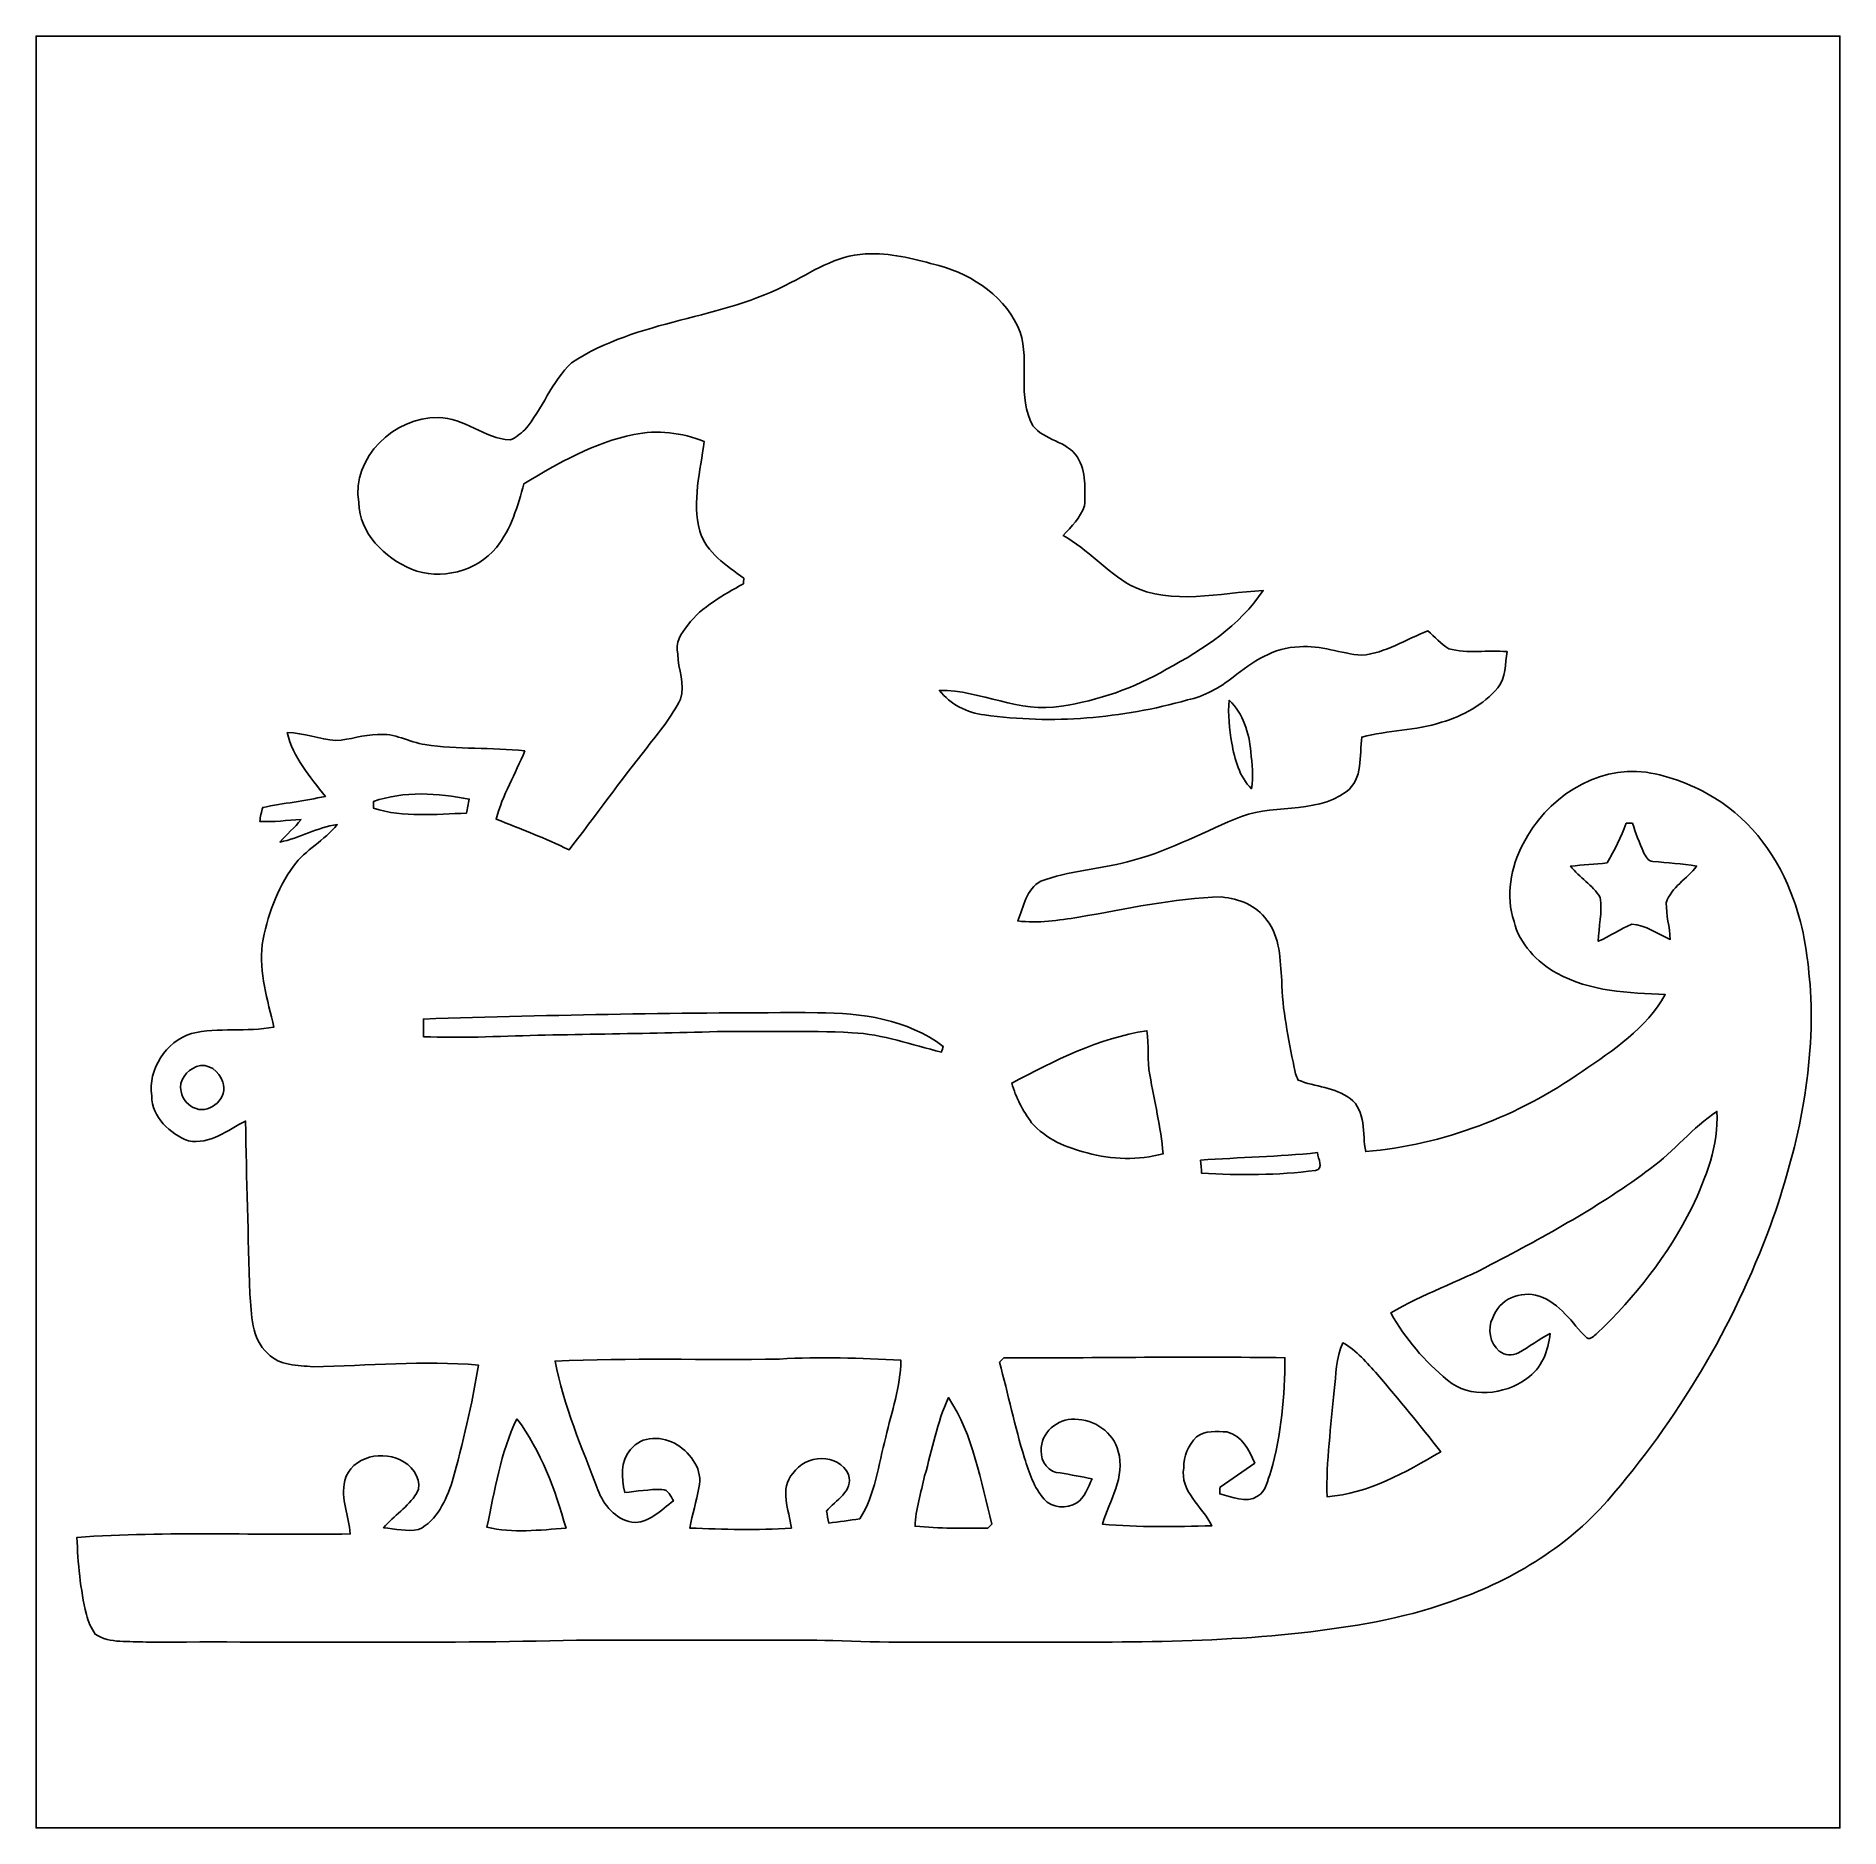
# Model space of a CAD drawing. Header units: centimetres. Extents: x -16.8 to 16.8, y -16.7 to 16.7.
import ezdxf

# ---------------------------------------------------------------- set-up
doc = ezdxf.new("R2010")
doc.units = ezdxf.units.CM
doc.header["$MEASUREMENT"] = 0
doc.layers.add('Layer 1', color=7, linetype='Continuous')

msp = doc.modelspace()

# ---------------------------------------------------------------- linework, layer by layer
at = {"layer": 'Layer 1', "color": 7}
for points, knots in [([(-16.77458, 16.66875), (-16.77458, 16.66875), (16.77458, 16.66875), (16.77458, 16.66875), (16.77458, 16.66875), (16.77458, 16.66875), (16.77458, -16.66875), (16.77458, -16.66875), (16.77458, -16.66875), (16.77458, -16.66875), (-16.77458, -16.66875), (-16.77458, -16.66875), (-16.77458, -16.66875), (-16.77458, -16.66875), (-16.77458, 16.66875), (-16.77458, 16.66875), (-16.77458, 16.66875), (-16.77458, 16.66875), (-16.77458, 16.66875), (-16.77458, 16.66875)], [0, 0, 0, 0, 0.16666667, 0.16666667, 0.16666667, 0.16666667, 0.33333333, 0.33333333, 0.33333333, 0.33333333, 0.5, 0.5, 0.5, 0.5, 0.66666667, 0.66666667, 0.66666667, 0.66666667, 1, 1, 1, 1]), ([(-2.73403, 12.08299), (-4.02026, 11.38802), (-5.58412, 11.40495), (-6.81531, 10.58933), (-6.81531, 10.58933), (-7.18644, 10.23726), (-7.35612, 9.72855), (-7.68456, 9.34191), (-7.68456, 9.34191), (-7.76958, 9.27347), (-7.85178, 9.18845), (-7.95902, 9.1567), (-7.95902, 9.1567), (-8.4395, 9.1761), (-8.8138, 9.57262), (-9.29746, 9.57298), (-9.29746, 9.57298), (-10.10356, 9.58709), (-10.91353, 8.82721), (-10.77242, 7.99112), (-10.77242, 7.99112), (-10.76043, 7.41997), (-10.29264, 6.96242), (-9.79382, 6.75181), (-9.79382, 6.75181), (-9.2516, 6.53556), (-8.58308, 6.70066), (-8.21373, 7.15469), (-8.21373, 7.15469), (-7.93679, 7.49617), (-7.81579, 7.92445), (-7.70255, 8.34002), (-7.70255, 8.34002), (-7.06085, 8.72278), (-6.39868, 9.10414), (-5.6582, 9.25512), (-5.6582, 9.25512), (-5.22217, 9.35108), (-4.76321, 9.28687), (-4.3494, 9.12848), (-4.3494, 9.12848), (-4.41784, 8.57673), (-4.57729, 8.01088), (-4.43159, 7.45737), (-4.43159, 7.45737), (-4.31094, 7.05167), (-3.92818, 6.82131), (-3.61174, 6.58107), (-3.61174, 6.58107), (-3.61386, 6.55532), (-3.61809, 6.50381), (-3.62021, 6.47806), (-3.62021, 6.47806), (-3.9945, 6.2671), (-4.38679, 6.0579), (-4.6549, 5.71147), (-4.6549, 5.71147), (-4.77167, 5.55907), (-4.89797, 5.37563), (-4.84082, 5.17102), (-4.84082, 5.17102), (-4.84188, 4.8895), (-4.68771, 4.61081), (-4.79072, 4.33246), (-4.79072, 4.33246), (-4.94877, 4.00297), (-5.18795, 3.72145), (-5.41091, 3.43464), (-5.41091, 3.43464), (-5.91009, 2.81093), (-6.37364, 2.16006), (-6.86153, 1.52753), (-6.86153, 1.52753), (-7.3025, 1.74554), (-7.76323, 1.91699), (-8.21796, 2.1022), (-8.21796, 2.1022), (-8.10084, 2.54882), (-7.85566, 2.94464), (-7.68562, 3.36973), (-7.68562, 3.36973), (-8.30227, 3.43747), (-8.92739, 3.39443), (-9.54123, 3.48686), (-9.54123, 3.48686), (-9.83933, 3.53307), (-10.11308, 3.70875), (-10.42247, 3.67312), (-10.42247, 3.67312), (-10.68564, 3.67383), (-10.93541, 3.57329), (-11.19681, 3.56306), (-11.19681, 3.56306), (-11.50338, 3.58246), (-11.79407, 3.70699), (-12.10239, 3.71016), (-12.10239, 3.71016), (-11.99727, 3.24591), (-11.67659, 2.88608), (-11.39261, 2.5213), (-11.39261, 2.5213), (-11.77996, 2.44404), (-12.17154, 2.39148), (-12.55995, 2.31775), (-12.55995, 2.31775), (-12.58217, 2.23238), (-12.6044, 2.1463), (-12.61392, 2.05775), (-12.61392, 2.05775), (-12.35675, 2.03659), (-12.10134, 2.08703), (-11.84451, 2.09021), (-11.84451, 2.09021), (-11.96693, 1.94239), (-12.11157, 1.81539), (-12.24033, 1.67287), (-12.24033, 1.67287), (-11.87274, 1.74096), (-11.54677, 1.95157), (-11.17424, 1.99708), (-11.17424, 1.99708), (-11.40919, 1.70427), (-11.76584, 1.53317), (-11.98668, 1.2259), (-11.98668, 1.2259), (-12.29607, 0.79728), (-12.47775, 0.28469), (-12.56947, -0.23319), (-12.56947, -0.23319), (-12.62521, -0.75777), (-12.47105, -1.26612), (-12.34969, -1.76953), (-12.34969, -1.76953), (-12.85593, -1.86373), (-13.38157, -1.772), (-13.88533, -1.88595), (-13.88533, -1.88595), (-14.35629, -2.04153), (-14.69954, -2.55199), (-14.62334, -3.05118), (-14.62334, -3.05118), (-14.6237, -3.44417), (-14.2815, -3.7532), (-13.94143, -3.88726), (-13.94143, -3.88726), (-13.54102, -3.95781), (-13.20941, -3.68653), (-12.8778, -3.51649), (-12.8778, -3.51649), (-12.86051, -4.58858), (-12.82982, -5.65997), (-12.79913, -6.73135), (-12.79913, -6.73135), (-12.76562, -7.11094), (-12.78149, -7.56779), (-12.46329, -7.8419), (-12.46329, -7.8419), (-12.24668, -8.07579), (-11.90978, -8.06309), (-11.61944, -8.08814), (-11.61944, -8.08814), (-10.59639, -8.06626), (-9.57192, -7.97278), (-8.54851, -8.05674), (-8.54851, -8.05674), (-8.66387, -8.78911), (-8.8392, -9.51159), (-9.03323, -10.22667), (-9.03323, -10.22667), (-9.15635, -10.56993), (-9.30734, -10.95022), (-9.65976, -11.11638), (-9.65976, -11.11638), (-9.8746, -11.15907), (-10.09721, -11.1065), (-10.31275, -11.08287), (-10.31275, -11.08287), (-10.11731, -10.86167), (-9.86049, -10.69516), (-9.69645, -10.44751), (-9.69645, -10.44751), (-9.57368, -10.23056), (-9.74231, -9.97338), (-9.9314, -9.8619), (-9.9314, -9.8619), (-10.29794, -9.62342), (-10.91318, -9.74831), (-11.03277, -10.20763), (-11.03277, -10.20763), (-11.11215, -10.54382), (-10.95587, -10.86661), (-10.93117, -11.19822), (-10.93117, -11.19822), (-12.62556, -11.22715), (-14.32384, -11.14496), (-16.01541, -11.26314), (-16.01541, -11.26314), (-15.99565, -11.74432), (-15.95367, -12.22693), (-15.83831, -12.69577), (-15.83831, -12.69577), (-15.80762, -12.82771), (-15.74835, -12.95153), (-15.67392, -13.06512), (-15.67392, -13.06512), (-15.39946, -13.24681), (-15.04068, -13.18507), (-14.72883, -13.21223), (-14.72883, -13.21223), (-12.05936, -13.19742), (-9.38918, -13.24539), (-6.72042, -13.17554), (-6.72042, -13.17554), (-5.13292, -13.17943), (-3.54542, -13.17061), (-1.95756, -13.17943), (-1.95756, -13.17943), (-1.02976, -13.22776), (-0.10019, -13.20871), (0.82903, -13.21153), (0.82903, -13.21153), (2.8067, -13.20694), (4.79072, -13.25457), (6.76028, -13.04114), (6.76028, -13.04114), (7.68879, -12.9286), (8.62189, -12.78643), (9.50489, -12.46822), (9.50489, -12.46822), (10.62214, -12.0964), (11.66989, -11.47022), (12.45023, -10.58016), (12.45023, -10.58016), (13.75939, -9.07697), (14.79268, -7.33354), (15.48165, -5.46276), (15.48165, -5.46276), (15.98189, -4.06576), (16.31103, -2.58339), (16.22707, -1.09185), (16.22707, -1.09185), (16.18086, -0.51823), (16.11842, 0.06385), (15.90957, 0.60501), (15.90957, 0.60501), (15.64605, 1.36948), (15.14157, 2.06163), (14.45048, 2.49167), (14.45048, 2.49167), (14.0589, 2.72697), (13.62357, 2.89983), (13.17166, 2.97215), (13.17166, 2.97215), (12.21493, 3.09809), (11.30194, 2.47297), (10.8839, 1.64042), (10.8839, 1.64042), (10.65142, 1.20297), (10.55546, 0.67557), (10.71316, 0.19614), (10.71316, 0.19614), (10.81617, -0.22401), (11.13896, -0.56056), (11.51008, -0.76659), (11.51008, -0.76659), (12.12356, -1.10702), (12.84287, -1.13665), (13.52726, -1.16417), (13.52726, -1.16417), (13.17449, -1.79035), (12.55854, -2.20169), (11.97822, -2.59503), (11.97822, -2.59503), (10.79782, -3.42935), (9.39482, -3.95817), (7.95443, -4.08517), (7.95443, -4.08517), (7.88776, -3.7525), (7.96996, -3.32528), (7.66445, -3.09633), (7.66445, -3.09633), (7.38293, -2.88749), (7.01428, -2.88149), (6.69854, -2.75555), (6.69854, -2.75555), (6.65621, -2.68252), (6.63857, -2.59927), (6.62129, -2.51813), (6.62129, -2.51813), (6.52427, -1.98226), (6.39762, -1.44815), (6.39445, -0.90064), (6.39445, -0.90064), (6.3627, -0.51964), (6.36834, -0.08996), (6.11293, 0.22225), (6.11293, 0.22225), (5.93055, 0.49812), (5.59012, 0.62089), (5.27473, 0.65158), (5.27473, 0.65158), (4.37656, 0.63429), (3.4992, 0.42263), (2.61691, 0.27623), (2.61691, 0.27623), (2.24367, 0.21555), (1.86231, 0.16051), (1.48378, 0.20567), (1.48378, 0.20567), (1.59068, 0.46814), (1.64183, 0.79551), (1.911, 0.94439), (1.911, 0.94439), (2.42888, 1.14194), (2.99014, 1.16487), (3.52319, 1.30634), (3.52319, 1.30634), (4.22275, 1.47779), (4.86234, 1.81892), (5.51991, 2.10114), (5.51991, 2.10114), (6.17608, 2.40383), (6.98218, 2.17241), (7.59037, 2.60562), (7.59037, 2.60562), (7.91139, 2.85186), (7.83555, 3.27801), (7.88176, 3.62761), (7.88176, 3.62761), (8.3693, 3.75356), (8.884, 3.74262), (9.36449, 3.90208), (9.36449, 3.90208), (9.76171, 4.01708), (10.14412, 4.2231), (10.41224, 4.54448), (10.41224, 4.54448), (10.56534, 4.73146), (10.54488, 4.99216), (10.58369, 5.21688), (10.58369, 5.21688), (10.22244, 5.24933), (9.85238, 5.17208), (9.49925, 5.27121), (9.49925, 5.27121), (9.35284, 5.35975), (9.23678, 5.48922), (9.11119, 5.60317), (9.11119, 5.60317), (8.70338, 5.44689), (8.3252, 5.1883), (7.88106, 5.1495), (7.88106, 5.1495), (7.49124, 5.17666), (7.118, 5.34529), (6.72147, 5.30437), (6.72147, 5.30437), (6.24946, 5.30366), (5.84412, 5.02109), (5.48746, 4.74239), (5.48746, 4.74239), (5.23946, 4.54237), (4.953, 4.38644), (4.64044, 4.31659), (4.64044, 4.31659), (3.41701, 3.97475), (2.12513, 3.85939), (0.86501, 4.04001), (0.86501, 4.04001), (0.53622, 4.07353), (0.23283, 4.23827), (0.02611, 4.49439), (0.02611, 4.49439), (0.79834, 4.50391), (1.51589, 4.06294), (2.29482, 4.20017), (2.29482, 4.20017), (2.97991, 4.30706), (3.65054, 4.53708), (4.24956, 4.88809), (4.24956, 4.88809), (4.93219, 5.25604), (5.61058, 5.69807), (6.04837, 6.35353), (6.04837, 6.35353), (5.23099, 6.31225), (4.3628, 6.06989), (3.58458, 6.4449), (3.58458, 6.4449), (3.13161, 6.70631), (2.78941, 7.12223), (2.32833, 7.37517), (2.32833, 7.37517), (2.47862, 7.54556), (2.64901, 7.70784), (2.72732, 7.92656), (2.72732, 7.92656), (2.73685, 8.2296), (2.75802, 8.56686), (2.59256, 8.83708), (2.59256, 8.83708), (2.39818, 9.13589), (1.97485, 9.14294), (1.76213, 9.41952), (1.76213, 9.41952), (1.46544, 9.95609), (1.70709, 10.59568), (1.53106, 11.16189), (1.53106, 11.16189), (1.27564, 11.79936), (0.66287, 12.22199), (0.01764, 12.39837), (0.01764, 12.39837), (-0.39793, 12.50668), (-0.8188, 12.63262), (-1.25307, 12.61533), (-1.25307, 12.61533), (-1.80058, 12.63227), (-2.26836, 12.32464), (-2.73403, 12.08299)], [0, 0, 0, 0, 0.00943396, 0.00943396, 0.00943396, 0.00943396, 0.01886792, 0.01886792, 0.01886792, 0.01886792, 0.02830189, 0.02830189, 0.02830189, 0.02830189, 0.03773585, 0.03773585, 0.03773585, 0.03773585, 0.04716981, 0.04716981, 0.04716981, 0.04716981, 0.05660377, 0.05660377, 0.05660377, 0.05660377, 0.06603774, 0.06603774, 0.06603774, 0.06603774, 0.0754717, 0.0754717, 0.0754717, 0.0754717, 0.08490566, 0.08490566, 0.08490566, 0.08490566, 0.09433962, 0.09433962, 0.09433962, 0.09433962, 0.10377358, 0.10377358, 0.10377358, 0.10377358, 0.11320755, 0.11320755, 0.11320755, 0.11320755, 0.12264151, 0.12264151, 0.12264151, 0.12264151, 0.13207547, 0.13207547, 0.13207547, 0.13207547, 0.14150943, 0.14150943, 0.14150943, 0.14150943, 0.1509434, 0.1509434, 0.1509434, 0.1509434, 0.16037736, 0.16037736, 0.16037736, 0.16037736, 0.16981132, 0.16981132, 0.16981132, 0.16981132, 0.17924528, 0.17924528, 0.17924528, 0.17924528, 0.18867925, 0.18867925, 0.18867925, 0.18867925, 0.19811321, 0.19811321, 0.19811321, 0.19811321, 0.20754717, 0.20754717, 0.20754717, 0.20754717, 0.21698113, 0.21698113, 0.21698113, 0.21698113, 0.22641509, 0.22641509, 0.22641509, 0.22641509, 0.23584906, 0.23584906, 0.23584906, 0.23584906, 0.24528302, 0.24528302, 0.24528302, 0.24528302, 0.25471698, 0.25471698, 0.25471698, 0.25471698, 0.26415094, 0.26415094, 0.26415094, 0.26415094, 0.27358491, 0.27358491, 0.27358491, 0.27358491, 0.28301887, 0.28301887, 0.28301887, 0.28301887, 0.29245283, 0.29245283, 0.29245283, 0.29245283, 0.30188679, 0.30188679, 0.30188679, 0.30188679, 0.31132075, 0.31132075, 0.31132075, 0.31132075, 0.32075472, 0.32075472, 0.32075472, 0.32075472, 0.33018868, 0.33018868, 0.33018868, 0.33018868, 0.33962264, 0.33962264, 0.33962264, 0.33962264, 0.3490566, 0.3490566, 0.3490566, 0.3490566, 0.35849057, 0.35849057, 0.35849057, 0.35849057, 0.36792453, 0.36792453, 0.36792453, 0.36792453, 0.37735849, 0.37735849, 0.37735849, 0.37735849, 0.38679245, 0.38679245, 0.38679245, 0.38679245, 0.39622642, 0.39622642, 0.39622642, 0.39622642, 0.40566038, 0.40566038, 0.40566038, 0.40566038, 0.41509434, 0.41509434, 0.41509434, 0.41509434, 0.4245283, 0.4245283, 0.4245283, 0.4245283, 0.43396226, 0.43396226, 0.43396226, 0.43396226, 0.44339623, 0.44339623, 0.44339623, 0.44339623, 0.45283019, 0.45283019, 0.45283019, 0.45283019, 0.46226415, 0.46226415, 0.46226415, 0.46226415, 0.47169811, 0.47169811, 0.47169811, 0.47169811, 0.48113208, 0.48113208, 0.48113208, 0.48113208, 0.49056604, 0.49056604, 0.49056604, 0.49056604, 0.5, 0.5, 0.5, 0.5, 0.50943396, 0.50943396, 0.50943396, 0.50943396, 0.51886792, 0.51886792, 0.51886792, 0.51886792, 0.52830189, 0.52830189, 0.52830189, 0.52830189, 0.53773585, 0.53773585, 0.53773585, 0.53773585, 0.54716981, 0.54716981, 0.54716981, 0.54716981, 0.55660377, 0.55660377, 0.55660377, 0.55660377, 0.56603774, 0.56603774, 0.56603774, 0.56603774, 0.5754717, 0.5754717, 0.5754717, 0.5754717, 0.58490566, 0.58490566, 0.58490566, 0.58490566, 0.59433962, 0.59433962, 0.59433962, 0.59433962, 0.60377358, 0.60377358, 0.60377358, 0.60377358, 0.61320755, 0.61320755, 0.61320755, 0.61320755, 0.62264151, 0.62264151, 0.62264151, 0.62264151, 0.63207547, 0.63207547, 0.63207547, 0.63207547, 0.64150943, 0.64150943, 0.64150943, 0.64150943, 0.6509434, 0.6509434, 0.6509434, 0.6509434, 0.66037736, 0.66037736, 0.66037736, 0.66037736, 0.66981132, 0.66981132, 0.66981132, 0.66981132, 0.67924528, 0.67924528, 0.67924528, 0.67924528, 0.68867925, 0.68867925, 0.68867925, 0.68867925, 0.69811321, 0.69811321, 0.69811321, 0.69811321, 0.70754717, 0.70754717, 0.70754717, 0.70754717, 0.71698113, 0.71698113, 0.71698113, 0.71698113, 0.72641509, 0.72641509, 0.72641509, 0.72641509, 0.73584906, 0.73584906, 0.73584906, 0.73584906, 0.74528302, 0.74528302, 0.74528302, 0.74528302, 0.75471698, 0.75471698, 0.75471698, 0.75471698, 0.76415094, 0.76415094, 0.76415094, 0.76415094, 0.77358491, 0.77358491, 0.77358491, 0.77358491, 0.78301887, 0.78301887, 0.78301887, 0.78301887, 0.79245283, 0.79245283, 0.79245283, 0.79245283, 0.80188679, 0.80188679, 0.80188679, 0.80188679, 0.81132075, 0.81132075, 0.81132075, 0.81132075, 0.82075472, 0.82075472, 0.82075472, 0.82075472, 0.83018868, 0.83018868, 0.83018868, 0.83018868, 0.83962264, 0.83962264, 0.83962264, 0.83962264, 0.8490566, 0.8490566, 0.8490566, 0.8490566, 0.85849057, 0.85849057, 0.85849057, 0.85849057, 0.86792453, 0.86792453, 0.86792453, 0.86792453, 0.87735849, 0.87735849, 0.87735849, 0.87735849, 0.88679245, 0.88679245, 0.88679245, 0.88679245, 0.89622642, 0.89622642, 0.89622642, 0.89622642, 0.90566038, 0.90566038, 0.90566038, 0.90566038, 0.91509434, 0.91509434, 0.91509434, 0.91509434, 0.9245283, 0.9245283, 0.9245283, 0.9245283, 0.93396226, 0.93396226, 0.93396226, 0.93396226, 0.94339623, 0.94339623, 0.94339623, 0.94339623, 0.95283019, 0.95283019, 0.95283019, 0.95283019, 0.96226415, 0.96226415, 0.96226415, 0.96226415, 0.97169811, 0.97169811, 0.97169811, 0.97169811, 0.98113208, 0.98113208, 0.98113208, 0.98113208, 1, 1, 1, 1]), ([(5.41584, 4.31271), (5.67866, 4.06224), (5.78344, 3.70487), (5.81907, 3.35351), (5.81907, 3.35351), (5.83671, 3.12561), (5.87128, 2.89384), (5.83283, 2.66559), (5.83283, 2.66559), (5.60282, 2.88643), (5.51709, 3.21239), (5.46453, 3.51614), (5.46453, 3.51614), (5.42149, 3.7786), (5.38868, 4.04707), (5.41584, 4.31271)], [0, 0, 0, 0, 0.2, 0.2, 0.2, 0.2, 0.4, 0.4, 0.4, 0.4, 0.6, 0.6, 0.6, 0.6, 1, 1, 1, 1]), ([(-10.49831, 2.42958), (-9.92928, 2.62608), (-9.30099, 2.58763), (-8.7189, 2.47156), (-8.7189, 2.47156), (-8.73584, 2.38478), (-8.75312, 2.29764), (-8.76935, 2.21051), (-8.76935, 2.21051), (-9.34438, 2.19393), (-9.9374, 2.12407), (-10.49655, 2.30188), (-10.49655, 2.30188), (-10.4969, 2.33362), (-10.49761, 2.39748), (-10.49831, 2.42958)], [0, 0, 0, 0, 0.2, 0.2, 0.2, 0.2, 0.4, 0.4, 0.4, 0.4, 0.6, 0.6, 0.6, 0.6, 1, 1, 1, 1]), ([(12.79984, 2.02459), (12.83794, 2.02459), (12.87639, 2.02424), (12.91519, 2.02389), (12.91519, 2.02389), (12.97869, 1.84185), (13.04255, 1.65911), (13.12298, 1.48343), (13.12298, 1.48343), (13.15826, 1.41041), (13.202, 1.31692), (13.29619, 1.31304), (13.29619, 1.31304), (13.56642, 1.28729), (13.83877, 1.27176), (14.10723, 1.22731), (14.10723, 1.22731), (13.93507, 0.98531), (13.63839, 0.83503), (13.54279, 0.54293), (13.54279, 0.54293), (13.5449, 0.31433), (13.60629, 0.09137), (13.61934, -0.13653), (13.61934, -0.13653), (13.3798, -0.04374), (13.16531, 0.1337), (12.90179, 0.14534), (12.90179, 0.14534), (12.68554, 0.05786), (12.49433, -0.0822), (12.27914, -0.17251), (12.27914, -0.17251), (12.28796, 0.09737), (12.35922, 0.37324), (12.31547, 0.64135), (12.31547, 0.64135), (12.17683, 0.87489), (11.92989, 1.01282), (11.76514, 1.2252), (11.76514, 1.2252), (11.99021, 1.24601), (12.21775, 1.26436), (12.44353, 1.28517), (12.44353, 1.28517), (12.58182, 1.52188), (12.7067, 1.76671), (12.79984, 2.02459)], [0, 0, 0, 0, 0.07692308, 0.07692308, 0.07692308, 0.07692308, 0.15384615, 0.15384615, 0.15384615, 0.15384615, 0.23076923, 0.23076923, 0.23076923, 0.23076923, 0.30769231, 0.30769231, 0.30769231, 0.30769231, 0.38461538, 0.38461538, 0.38461538, 0.38461538, 0.46153846, 0.46153846, 0.46153846, 0.46153846, 0.53846154, 0.53846154, 0.53846154, 0.53846154, 0.61538462, 0.61538462, 0.61538462, 0.61538462, 0.69230769, 0.69230769, 0.69230769, 0.69230769, 0.76923077, 0.76923077, 0.76923077, 0.76923077, 0.84615385, 0.84615385, 0.84615385, 0.84615385, 1, 1, 1, 1]), ([(-9.57086, -1.61925), (-7.12788, -1.54305), (-4.68383, -1.4926), (-2.23979, -1.50142), (-2.23979, -1.50142), (-1.42487, -1.50072), (-0.57009, -1.62454), (0.09843, -2.12796), (0.09843, -2.12796), (0.09031, -2.15441), (0.07373, -2.20698), (0.06562, -2.23344), (0.06562, -2.23344), (-0.48754, -2.10749), (-1.02553, -1.89512), (-1.59844, -1.87396), (-1.59844, -1.87396), (-2.43487, -1.82951), (-3.27307, -1.85738), (-4.10986, -1.85349), (-4.10986, -1.85349), (-5.59118, -1.89794), (-7.07355, -1.89936), (-8.55451, -1.9558), (-8.55451, -1.9558), (-8.89176, -1.96144), (-9.22937, -1.96003), (-9.56628, -1.95016), (-9.56628, -1.95016), (-9.5691, -1.83833), (-9.57051, -1.73002), (-9.57086, -1.61925)], [0, 0, 0, 0, 0.11111111, 0.11111111, 0.11111111, 0.11111111, 0.22222222, 0.22222222, 0.22222222, 0.22222222, 0.33333333, 0.33333333, 0.33333333, 0.33333333, 0.44444444, 0.44444444, 0.44444444, 0.44444444, 0.55555556, 0.55555556, 0.55555556, 0.55555556, 0.66666667, 0.66666667, 0.66666667, 0.66666667, 0.77777778, 0.77777778, 0.77777778, 0.77777778, 1, 1, 1, 1]), ([(1.3716, -2.81199), (2.17029, -2.39607), (2.98379, -1.97203), (3.88585, -1.83797), (3.88585, -1.83797), (3.92677, -2.10961), (3.88479, -2.3876), (3.94053, -2.65853), (3.94053, -2.65853), (4.02555, -3.14713), (4.14055, -3.63114), (4.18818, -4.12574), (4.18818, -4.12574), (3.72639, -4.25168), (3.23109, -4.23721), (2.77142, -4.11021), (2.77142, -4.11021), (2.39113, -4.01214), (2.00378, -3.85445), (1.74202, -3.5493), (1.74202, -3.5493), (1.57656, -3.3274), (1.44745, -3.07834), (1.3716, -2.81199)], [0, 0, 0, 0, 0.14285714, 0.14285714, 0.14285714, 0.14285714, 0.28571429, 0.28571429, 0.28571429, 0.28571429, 0.42857143, 0.42857143, 0.42857143, 0.42857143, 0.57142857, 0.57142857, 0.57142857, 0.57142857, 0.71428571, 0.71428571, 0.71428571, 0.71428571, 1, 1, 1, 1]), ([(-13.79396, -2.50437), (-13.58336, -2.41864), (-13.35864, -2.59644), (-13.30184, -2.79153), (-13.30184, -2.79153), (-13.19777, -3.07693), (-13.52162, -3.38314), (-13.79961, -3.28648), (-13.79961, -3.28648), (-13.93896, -3.23991), (-14.05184, -3.11221), (-14.07654, -2.96686), (-14.07654, -2.96686), (-14.13016, -2.76225), (-13.97071, -2.57739), (-13.79396, -2.50437)], [0, 0, 0, 0, 0.2, 0.2, 0.2, 0.2, 0.4, 0.4, 0.4, 0.4, 0.6, 0.6, 0.6, 0.6, 1, 1, 1, 1]), ([(13.25457, -4.40055), (13.68989, -4.07529), (14.03209, -3.63643), (14.48788, -3.33904), (14.48788, -3.33904), (14.5161, -3.96699), (14.28679, -4.57341), (14.01904, -5.13115), (14.01904, -5.13115), (13.58265, -6.00851), (12.96741, -6.78921), (12.2615, -7.46513), (12.2615, -7.46513), (12.20682, -7.50852), (12.14473, -7.59001), (12.06676, -7.55262), (12.06676, -7.55262), (11.78877, -7.27816), (11.57111, -6.89822), (11.17812, -6.77721), (11.17812, -6.77721), (10.83804, -6.65974), (10.43234, -6.83366), (10.31663, -7.17867), (10.31663, -7.17867), (10.21115, -7.3847), (10.26689, -7.64928), (10.4394, -7.79886), (10.4394, -7.79886), (10.53959, -7.87964), (10.68282, -7.89129), (10.79571, -7.8292), (10.79571, -7.8292), (10.99467, -7.71525), (11.17882, -7.57626), (11.38308, -7.47113), (11.38308, -7.47113), (11.3538, -7.79039), (11.22645, -8.12236), (10.95093, -8.30686), (10.95093, -8.30686), (10.53394, -8.61448), (9.89012, -8.68715), (9.47596, -8.33826), (9.47596, -8.33826), (9.05545, -7.99006), (8.68715, -7.56603), (8.42186, -7.08836), (8.42186, -7.08836), (9.01488, -6.73312), (9.67599, -6.51722), (10.28241, -6.18878), (10.28241, -6.18878), (11.30688, -5.65221), (12.3257, -5.0927), (13.25457, -4.40055)], [0, 0, 0, 0, 0.06666667, 0.06666667, 0.06666667, 0.06666667, 0.13333333, 0.13333333, 0.13333333, 0.13333333, 0.2, 0.2, 0.2, 0.2, 0.26666667, 0.26666667, 0.26666667, 0.26666667, 0.33333333, 0.33333333, 0.33333333, 0.33333333, 0.4, 0.4, 0.4, 0.4, 0.46666667, 0.46666667, 0.46666667, 0.46666667, 0.53333333, 0.53333333, 0.53333333, 0.53333333, 0.6, 0.6, 0.6, 0.6, 0.66666667, 0.66666667, 0.66666667, 0.66666667, 0.73333333, 0.73333333, 0.73333333, 0.73333333, 0.8, 0.8, 0.8, 0.8, 0.86666667, 0.86666667, 0.86666667, 0.86666667, 1, 1, 1, 1]), ([(4.88491, -4.24533), (5.60881, -4.19029), (6.33554, -4.18253), (7.05767, -4.10492), (7.05767, -4.10492), (7.06684, -4.21958), (7.18114, -4.40267), (7.02063, -4.43689), (7.02063, -4.43689), (6.3186, -4.52473), (5.60705, -4.53037), (4.90149, -4.48839), (4.90149, -4.48839), (4.89726, -4.42771), (4.88915, -4.30601), (4.88491, -4.24533)], [0, 0, 0, 0, 0.2, 0.2, 0.2, 0.2, 0.4, 0.4, 0.4, 0.4, 0.6, 0.6, 0.6, 0.6, 1, 1, 1, 1]), ([(7.52898, -7.64399), (7.79039, -7.78193), (7.97489, -8.01934), (8.1721, -8.23172), (8.1721, -8.23172), (8.57321, -8.70338), (8.96973, -9.17963), (9.34932, -9.66858), (9.34932, -9.66858), (8.69632, -10.05558), (8.00982, -10.44857), (7.23547, -10.50713), (7.23547, -10.50713), (7.21748, -9.84673), (7.31202, -9.19021), (7.36741, -8.53405), (7.36741, -8.53405), (7.4041, -8.23524), (7.40022, -7.92233), (7.52898, -7.64399)], [0, 0, 0, 0, 0.16666667, 0.16666667, 0.16666667, 0.16666667, 0.33333333, 0.33333333, 0.33333333, 0.33333333, 0.5, 0.5, 0.5, 0.5, 0.66666667, 0.66666667, 0.66666667, 0.66666667, 1, 1, 1, 1]), ([(-7.12188, -7.98442), (-5.73158, -7.9181), (-4.33846, -7.96925), (-2.94675, -7.94667), (-2.94675, -7.94667), (-2.19463, -7.89411), (-1.44074, -7.93221), (-0.68862, -7.96643), (-0.68862, -7.96643), (-0.70097, -8.45644), (-0.86113, -8.92492), (-0.97226, -9.39835), (-0.97226, -9.39835), (-1.11443, -9.90988), (-1.15852, -10.46304), (-1.45521, -10.91847), (-1.45521, -10.91847), (-1.64747, -10.94528), (-1.83903, -10.97315), (-2.03129, -10.99573), (-2.03129, -10.99573), (-2.04188, -10.94034), (-2.06304, -10.82957), (-2.07363, -10.77419), (-2.07363, -10.77419), (-1.90782, -10.57628), (-1.56528, -10.40694), (-1.66335, -10.09544), (-1.66335, -10.09544), (-1.84115, -9.68551), (-2.47685, -9.71621), (-2.69734, -10.07322), (-2.69734, -10.07322), (-2.9591, -10.35297), (-2.76684, -10.76325), (-2.72733, -11.09063), (-2.72733, -11.09063), (-3.35739, -11.13261), (-3.98815, -11.11638), (-4.61821, -11.08922), (-4.61821, -11.08922), (-4.57376, -10.83592), (-4.48839, -10.59215), (-4.44888, -10.33815), (-4.44888, -10.33815), (-4.3628, -10.01854), (-4.5914, -9.70351), (-4.85105, -9.54334), (-4.85105, -9.54334), (-5.10822, -9.37119), (-5.51991, -9.36343), (-5.71641, -9.63048), (-5.71641, -9.63048), (-5.91679, -9.84356), (-5.88292, -10.16035), (-5.82754, -10.42635), (-5.82754, -10.42635), (-5.59717, -10.40906), (-5.36716, -10.36567), (-5.13539, -10.37061), (-5.13539, -10.37061), (-5.01615, -10.37237), (-4.97134, -10.49831), (-4.91984, -10.58404), (-4.91984, -10.58404), (-5.15267, -10.74843), (-5.3788, -11.01584), (-5.69278, -10.98303), (-5.69278, -10.98303), (-5.99652, -10.92165), (-6.22335, -10.66236), (-6.3246, -10.37978), (-6.3246, -10.37978), (-6.62234, -9.59309), (-6.96031, -8.81345), (-7.12188, -7.98442)], [0, 0, 0, 0, 0.05, 0.05, 0.05, 0.05, 0.1, 0.1, 0.1, 0.1, 0.15, 0.15, 0.15, 0.15, 0.2, 0.2, 0.2, 0.2, 0.25, 0.25, 0.25, 0.25, 0.3, 0.3, 0.3, 0.3, 0.35, 0.35, 0.35, 0.35, 0.4, 0.4, 0.4, 0.4, 0.45, 0.45, 0.45, 0.45, 0.5, 0.5, 0.5, 0.5, 0.55, 0.55, 0.55, 0.55, 0.6, 0.6, 0.6, 0.6, 0.65, 0.65, 0.65, 0.65, 0.7, 0.7, 0.7, 0.7, 0.75, 0.75, 0.75, 0.75, 0.8, 0.8, 0.8, 0.8, 0.85, 0.85, 0.85, 0.85, 0.9, 0.9, 0.9, 0.9, 1, 1, 1, 1]), ([(1.22696, -7.9248), (2.96933, -7.92762), (4.71099, -7.89199), (6.45301, -7.92162), (6.45301, -7.92162), (6.44984, -8.63212), (6.38845, -9.35179), (6.1916, -10.03723), (6.1916, -10.03723), (6.1274, -10.19246), (6.10729, -10.40518), (5.94466, -10.49584), (5.94466, -10.49584), (5.72417, -10.63907), (5.46911, -10.50219), (5.2391, -10.45527), (5.2391, -10.45527), (5.24087, -10.41259), (5.24298, -10.37026), (5.2451, -10.32827), (5.2451, -10.32827), (5.46241, -10.18222), (5.67584, -10.03088), (5.89068, -9.88095), (5.89068, -9.88095), (5.77885, -9.64353), (5.65997, -9.36484), (5.37351, -9.30063), (5.37351, -9.30063), (5.18513, -9.29322), (4.96535, -9.26888), (4.80695, -9.39412), (4.80695, -9.39412), (4.65772, -9.54546), (4.56177, -9.75148), (4.57059, -9.96703), (4.57059, -9.96703), (4.49157, -10.41188), (4.91772, -10.68599), (5.09446, -11.04759), (5.09446, -11.04759), (4.41572, -11.06487), (3.73521, -11.08004), (3.05858, -11.01549), (3.05858, -11.01549), (3.19123, -10.57592), (3.48897, -10.14024), (3.35209, -9.66364), (3.35209, -9.66364), (3.25861, -9.30628), (2.90654, -9.0611), (2.54212, -9.06674), (2.54212, -9.06674), (2.22638, -9.04734), (1.90077, -9.3218), (1.92123, -9.64988), (1.92123, -9.64988), (1.90535, -9.8492), (2.06057, -10.06863), (2.27506, -10.06299), (2.27506, -10.06299), (2.47121, -10.10073), (2.67088, -10.1279), (2.86561, -10.17623), (2.86561, -10.17623), (2.788, -10.33321), (2.72909, -10.51807), (2.58057, -10.6232), (2.58057, -10.6232), (2.39254, -10.73221), (2.12161, -10.72197), (1.97203, -10.55088), (1.97203, -10.55088), (1.7847, -10.33463), (1.69333, -10.05769), (1.60867, -9.78994), (1.60867, -9.78994), (1.42804, -9.20044), (1.30422, -8.59578), (1.14406, -8.001), (1.14406, -8.001), (1.17157, -7.97525), (1.19909, -7.94985), (1.22696, -7.9248)], [0, 0, 0, 0, 0.04545455, 0.04545455, 0.04545455, 0.04545455, 0.09090909, 0.09090909, 0.09090909, 0.09090909, 0.13636364, 0.13636364, 0.13636364, 0.13636364, 0.18181818, 0.18181818, 0.18181818, 0.18181818, 0.22727273, 0.22727273, 0.22727273, 0.22727273, 0.27272727, 0.27272727, 0.27272727, 0.27272727, 0.31818182, 0.31818182, 0.31818182, 0.31818182, 0.36363636, 0.36363636, 0.36363636, 0.36363636, 0.40909091, 0.40909091, 0.40909091, 0.40909091, 0.45454545, 0.45454545, 0.45454545, 0.45454545, 0.5, 0.5, 0.5, 0.5, 0.54545455, 0.54545455, 0.54545455, 0.54545455, 0.59090909, 0.59090909, 0.59090909, 0.59090909, 0.63636364, 0.63636364, 0.63636364, 0.63636364, 0.68181818, 0.68181818, 0.68181818, 0.68181818, 0.72727273, 0.72727273, 0.72727273, 0.72727273, 0.77272727, 0.77272727, 0.77272727, 0.77272727, 0.81818182, 0.81818182, 0.81818182, 0.81818182, 0.86363636, 0.86363636, 0.86363636, 0.86363636, 0.90909091, 0.90909091, 0.90909091, 0.90909091, 1, 1, 1, 1]), ([(-0.248, -10.12049), (-0.11077, -9.63295), (-0.01623, -9.12566), (0.19368, -8.66246), (0.19368, -8.66246), (0.66534, -9.36131), (0.7874, -10.21644), (1.00083, -11.01478), (1.00083, -11.01478), (0.97578, -11.04053), (0.95074, -11.06664), (0.92604, -11.09274), (0.92604, -11.09274), (0.47519, -11.09698), (0.02399, -11.09521), (-0.4251, -11.05641), (-0.4251, -11.05641), (-0.41981, -10.73679), (-0.31327, -10.43023), (-0.248, -10.12049)], [0, 0, 0, 0, 0.16666667, 0.16666667, 0.16666667, 0.16666667, 0.33333333, 0.33333333, 0.33333333, 0.33333333, 0.5, 0.5, 0.5, 0.5, 0.66666667, 0.66666667, 0.66666667, 0.66666667, 1, 1, 1, 1]), ([(-7.83131, -9.0551), (-7.38329, -9.65623), (-7.11376, -10.37484), (-6.91868, -11.0938), (-6.91868, -11.0938), (-7.40622, -11.12379), (-7.90998, -11.18941), (-8.39047, -11.07334), (-8.39047, -11.07334), (-8.24018, -10.39319), (-8.13999, -9.68587), (-7.83131, -9.0551)], [0, 0, 0, 0, 0.25, 0.25, 0.25, 0.25, 0.5, 0.5, 0.5, 0.5, 1, 1, 1, 1])]:
    msp.add_open_spline(points, degree=3, knots=knots, dxfattribs=at)
at = {"layer": 'Layer 1', "color": 8}
for points, knots in [([(-2.73403, 12.08299), (-2.26836, 12.32464), (-1.80058, 12.63227), (-1.25307, 12.61533), (-1.25307, 12.61533), (-0.8188, 12.63262), (-0.39793, 12.50668), (0.01764, 12.39837), (0.01764, 12.39837), (0.66287, 12.22199), (1.27564, 11.79936), (1.53106, 11.16189), (1.53106, 11.16189), (1.70709, 10.59568), (1.46544, 9.95609), (1.76213, 9.41952), (1.76213, 9.41952), (1.97485, 9.14294), (2.39818, 9.13589), (2.59256, 8.83708), (2.59256, 8.83708), (2.75802, 8.56686), (2.73685, 8.2296), (2.72732, 7.92656), (2.72732, 7.92656), (2.64901, 7.70784), (2.47862, 7.54556), (2.32833, 7.37517), (2.32833, 7.37517), (2.78941, 7.12223), (3.13161, 6.70631), (3.58458, 6.4449), (3.58458, 6.4449), (4.3628, 6.06989), (5.23099, 6.31225), (6.04837, 6.35353), (6.04837, 6.35353), (5.61058, 5.69807), (4.93219, 5.25604), (4.24956, 4.88809), (4.24956, 4.88809), (3.65054, 4.53708), (2.97991, 4.30706), (2.29482, 4.20017), (2.29482, 4.20017), (1.51589, 4.06294), (0.79834, 4.50391), (0.02611, 4.49439), (0.02611, 4.49439), (0.23283, 4.23827), (0.53622, 4.07353), (0.86501, 4.04001), (0.86501, 4.04001), (2.12513, 3.85939), (3.41701, 3.97475), (4.64044, 4.31659), (4.64044, 4.31659), (4.953, 4.38644), (5.23946, 4.54237), (5.48746, 4.74239), (5.48746, 4.74239), (5.84412, 5.02109), (6.24946, 5.30366), (6.72147, 5.30437), (6.72147, 5.30437), (7.118, 5.34529), (7.49124, 5.17666), (7.88106, 5.1495), (7.88106, 5.1495), (8.3252, 5.1883), (8.70338, 5.44689), (9.11119, 5.60317), (9.11119, 5.60317), (9.23678, 5.48922), (9.35284, 5.35975), (9.49925, 5.27121), (9.49925, 5.27121), (9.85238, 5.17208), (10.22244, 5.24933), (10.58369, 5.21688), (10.58369, 5.21688), (10.54488, 4.99216), (10.56534, 4.73146), (10.41224, 4.54448), (10.41224, 4.54448), (10.14412, 4.2231), (9.76171, 4.01708), (9.36449, 3.90208), (9.36449, 3.90208), (8.884, 3.74262), (8.3693, 3.75356), (7.88176, 3.62761), (7.88176, 3.62761), (7.83555, 3.27801), (7.91139, 2.85186), (7.59037, 2.60562), (7.59037, 2.60562), (6.98218, 2.17241), (6.17608, 2.40383), (5.51991, 2.10114), (5.51991, 2.10114), (4.86234, 1.81892), (4.22275, 1.47779), (3.52319, 1.30634), (3.52319, 1.30634), (2.99014, 1.16487), (2.42888, 1.14194), (1.911, 0.94439), (1.911, 0.94439), (1.64183, 0.79551), (1.59068, 0.46814), (1.48378, 0.20567), (1.48378, 0.20567), (1.86231, 0.16051), (2.24367, 0.21555), (2.61691, 0.27623), (2.61691, 0.27623), (3.4992, 0.42263), (4.37656, 0.63429), (5.27473, 0.65158), (5.27473, 0.65158), (5.59012, 0.62089), (5.93055, 0.49812), (6.11293, 0.22225), (6.11293, 0.22225), (6.36834, -0.08996), (6.3627, -0.51964), (6.39445, -0.90064), (6.39445, -0.90064), (6.39762, -1.44815), (6.52427, -1.98226), (6.62129, -2.51813), (6.62129, -2.51813), (6.63857, -2.59927), (6.65621, -2.68252), (6.69854, -2.75555), (6.69854, -2.75555), (7.01428, -2.88149), (7.38293, -2.88749), (7.66445, -3.09633), (7.66445, -3.09633), (7.96996, -3.32528), (7.88776, -3.7525), (7.95443, -4.08517), (7.95443, -4.08517), (9.39482, -3.95817), (10.79782, -3.42935), (11.97822, -2.59503), (11.97822, -2.59503), (12.55854, -2.20169), (13.17449, -1.79035), (13.52726, -1.16417), (13.52726, -1.16417), (12.84287, -1.13665), (12.12356, -1.10702), (11.51008, -0.76659), (11.51008, -0.76659), (11.13896, -0.56056), (10.81617, -0.22401), (10.71316, 0.19614), (10.71316, 0.19614), (10.55546, 0.67557), (10.65142, 1.20297), (10.8839, 1.64042), (10.8839, 1.64042), (11.30194, 2.47297), (12.21493, 3.09809), (13.17166, 2.97215), (13.17166, 2.97215), (13.62357, 2.89983), (14.0589, 2.72697), (14.45048, 2.49167), (14.45048, 2.49167), (15.14157, 2.06163), (15.64605, 1.36948), (15.90957, 0.60501), (15.90957, 0.60501), (16.11842, 0.06385), (16.18086, -0.51823), (16.22707, -1.09185), (16.22707, -1.09185), (16.31103, -2.58339), (15.98189, -4.06576), (15.48165, -5.46276), (15.48165, -5.46276), (14.79268, -7.33354), (13.75939, -9.07697), (12.45023, -10.58016), (12.45023, -10.58016), (11.66989, -11.47022), (10.62214, -12.0964), (9.50489, -12.46822), (9.50489, -12.46822), (8.62189, -12.78643), (7.68879, -12.9286), (6.76028, -13.04114), (6.76028, -13.04114), (4.79072, -13.25457), (2.8067, -13.20694), (0.82903, -13.21153), (0.82903, -13.21153), (-0.10019, -13.20871), (-1.02976, -13.22776), (-1.95756, -13.17943), (-1.95756, -13.17943), (-3.54542, -13.17061), (-5.13292, -13.17943), (-6.72042, -13.17554), (-6.72042, -13.17554), (-9.38918, -13.24539), (-12.05936, -13.19742), (-14.72883, -13.21223), (-14.72883, -13.21223), (-15.04068, -13.18507), (-15.39946, -13.24681), (-15.67392, -13.06512), (-15.67392, -13.06512), (-15.74835, -12.95153), (-15.80762, -12.82771), (-15.83831, -12.69577), (-15.83831, -12.69577), (-15.95367, -12.22693), (-15.99565, -11.74432), (-16.01541, -11.26314), (-16.01541, -11.26314), (-14.32384, -11.14496), (-12.62556, -11.22715), (-10.93117, -11.19822), (-10.93117, -11.19822), (-10.95587, -10.86661), (-11.11215, -10.54382), (-11.03277, -10.20763), (-11.03277, -10.20763), (-10.91318, -9.74831), (-10.29794, -9.62342), (-9.9314, -9.8619), (-9.9314, -9.8619), (-9.74231, -9.97338), (-9.57368, -10.23056), (-9.69645, -10.44751), (-9.69645, -10.44751), (-9.86049, -10.69516), (-10.11731, -10.86167), (-10.31275, -11.08287), (-10.31275, -11.08287), (-10.09721, -11.1065), (-9.8746, -11.15907), (-9.65976, -11.11638), (-9.65976, -11.11638), (-9.30734, -10.95022), (-9.15635, -10.56993), (-9.03323, -10.22667), (-9.03323, -10.22667), (-8.8392, -9.51159), (-8.66387, -8.78911), (-8.54851, -8.05674), (-8.54851, -8.05674), (-9.57192, -7.97278), (-10.59639, -8.06626), (-11.61944, -8.08814), (-11.61944, -8.08814), (-11.90978, -8.06309), (-12.24668, -8.07579), (-12.46329, -7.8419), (-12.46329, -7.8419), (-12.78149, -7.56779), (-12.76562, -7.11094), (-12.79913, -6.73135), (-12.79913, -6.73135), (-12.82982, -5.65997), (-12.86051, -4.58858), (-12.8778, -3.51649), (-12.8778, -3.51649), (-13.20941, -3.68653), (-13.54102, -3.95781), (-13.94143, -3.88726), (-13.94143, -3.88726), (-14.2815, -3.7532), (-14.6237, -3.44417), (-14.62334, -3.05118), (-14.62334, -3.05118), (-14.69954, -2.55199), (-14.35629, -2.04153), (-13.88533, -1.88595), (-13.88533, -1.88595), (-13.38157, -1.772), (-12.85593, -1.86373), (-12.34969, -1.76953), (-12.34969, -1.76953), (-12.47105, -1.26612), (-12.62521, -0.75777), (-12.56947, -0.23319), (-12.56947, -0.23319), (-12.47775, 0.28469), (-12.29607, 0.79728), (-11.98668, 1.2259), (-11.98668, 1.2259), (-11.76584, 1.53317), (-11.40919, 1.70427), (-11.17424, 1.99708), (-11.17424, 1.99708), (-11.54677, 1.95157), (-11.87274, 1.74096), (-12.24033, 1.67287), (-12.24033, 1.67287), (-12.11157, 1.81539), (-11.96693, 1.94239), (-11.84451, 2.09021), (-11.84451, 2.09021), (-12.10134, 2.08703), (-12.35675, 2.03659), (-12.61392, 2.05775), (-12.61392, 2.05775), (-12.6044, 2.1463), (-12.58217, 2.23238), (-12.55995, 2.31775), (-12.55995, 2.31775), (-12.17154, 2.39148), (-11.77996, 2.44404), (-11.39261, 2.5213), (-11.39261, 2.5213), (-11.67659, 2.88608), (-11.99727, 3.24591), (-12.10239, 3.71016), (-12.10239, 3.71016), (-11.79407, 3.70699), (-11.50338, 3.58246), (-11.19681, 3.56306), (-11.19681, 3.56306), (-10.93541, 3.57329), (-10.68564, 3.67383), (-10.42247, 3.67312), (-10.42247, 3.67312), (-10.11308, 3.70875), (-9.83933, 3.53307), (-9.54123, 3.48686), (-9.54123, 3.48686), (-8.92739, 3.39443), (-8.30227, 3.43747), (-7.68562, 3.36973), (-7.68562, 3.36973), (-7.85566, 2.94464), (-8.10084, 2.54882), (-8.21796, 2.1022), (-8.21796, 2.1022), (-7.76323, 1.91699), (-7.3025, 1.74554), (-6.86153, 1.52753), (-6.86153, 1.52753), (-6.37364, 2.16006), (-5.91009, 2.81093), (-5.41091, 3.43464), (-5.41091, 3.43464), (-5.18795, 3.72145), (-4.94877, 4.00297), (-4.79072, 4.33246), (-4.79072, 4.33246), (-4.68771, 4.61081), (-4.84188, 4.8895), (-4.84082, 5.17102), (-4.84082, 5.17102), (-4.89797, 5.37563), (-4.77167, 5.55907), (-4.6549, 5.71147), (-4.6549, 5.71147), (-4.38679, 6.0579), (-3.9945, 6.2671), (-3.62021, 6.47806), (-3.62021, 6.47806), (-3.61809, 6.50381), (-3.61386, 6.55532), (-3.61174, 6.58107), (-3.61174, 6.58107), (-3.92818, 6.82131), (-4.31094, 7.05167), (-4.43159, 7.45737), (-4.43159, 7.45737), (-4.57729, 8.01088), (-4.41784, 8.57673), (-4.3494, 9.12848), (-4.3494, 9.12848), (-4.76321, 9.28687), (-5.22217, 9.35108), (-5.6582, 9.25512), (-5.6582, 9.25512), (-6.39868, 9.10414), (-7.06085, 8.72278), (-7.70255, 8.34002), (-7.70255, 8.34002), (-7.81579, 7.92445), (-7.93679, 7.49617), (-8.21373, 7.15469), (-8.21373, 7.15469), (-8.58308, 6.70066), (-9.2516, 6.53556), (-9.79382, 6.75181), (-9.79382, 6.75181), (-10.29264, 6.96242), (-10.76043, 7.41997), (-10.77242, 7.99112), (-10.77242, 7.99112), (-10.91353, 8.82721), (-10.10356, 9.58709), (-9.29746, 9.57298), (-9.29746, 9.57298), (-8.8138, 9.57262), (-8.4395, 9.1761), (-7.95902, 9.1567), (-7.95902, 9.1567), (-7.85178, 9.18845), (-7.76958, 9.27347), (-7.68456, 9.34191), (-7.68456, 9.34191), (-7.35612, 9.72855), (-7.18644, 10.23726), (-6.81531, 10.58933), (-6.81531, 10.58933), (-5.58412, 11.40495), (-4.02026, 11.38802), (-2.73403, 12.08299), (-2.73403, 12.08299), (-2.73403, 12.08299), (-2.73403, 12.08299), (-2.73403, 12.08299)], [0, 0, 0, 0, 0.00934579, 0.00934579, 0.00934579, 0.00934579, 0.01869159, 0.01869159, 0.01869159, 0.01869159, 0.02803738, 0.02803738, 0.02803738, 0.02803738, 0.03738318, 0.03738318, 0.03738318, 0.03738318, 0.04672897, 0.04672897, 0.04672897, 0.04672897, 0.05607477, 0.05607477, 0.05607477, 0.05607477, 0.06542056, 0.06542056, 0.06542056, 0.06542056, 0.07476636, 0.07476636, 0.07476636, 0.07476636, 0.08411215, 0.08411215, 0.08411215, 0.08411215, 0.09345794, 0.09345794, 0.09345794, 0.09345794, 0.10280374, 0.10280374, 0.10280374, 0.10280374, 0.11214953, 0.11214953, 0.11214953, 0.11214953, 0.12149533, 0.12149533, 0.12149533, 0.12149533, 0.13084112, 0.13084112, 0.13084112, 0.13084112, 0.14018692, 0.14018692, 0.14018692, 0.14018692, 0.14953271, 0.14953271, 0.14953271, 0.14953271, 0.1588785, 0.1588785, 0.1588785, 0.1588785, 0.1682243, 0.1682243, 0.1682243, 0.1682243, 0.17757009, 0.17757009, 0.17757009, 0.17757009, 0.18691589, 0.18691589, 0.18691589, 0.18691589, 0.19626168, 0.19626168, 0.19626168, 0.19626168, 0.20560748, 0.20560748, 0.20560748, 0.20560748, 0.21495327, 0.21495327, 0.21495327, 0.21495327, 0.22429907, 0.22429907, 0.22429907, 0.22429907, 0.23364486, 0.23364486, 0.23364486, 0.23364486, 0.24299065, 0.24299065, 0.24299065, 0.24299065, 0.25233645, 0.25233645, 0.25233645, 0.25233645, 0.26168224, 0.26168224, 0.26168224, 0.26168224, 0.27102804, 0.27102804, 0.27102804, 0.27102804, 0.28037383, 0.28037383, 0.28037383, 0.28037383, 0.28971963, 0.28971963, 0.28971963, 0.28971963, 0.29906542, 0.29906542, 0.29906542, 0.29906542, 0.30841121, 0.30841121, 0.30841121, 0.30841121, 0.31775701, 0.31775701, 0.31775701, 0.31775701, 0.3271028, 0.3271028, 0.3271028, 0.3271028, 0.3364486, 0.3364486, 0.3364486, 0.3364486, 0.34579439, 0.34579439, 0.34579439, 0.34579439, 0.35514019, 0.35514019, 0.35514019, 0.35514019, 0.36448598, 0.36448598, 0.36448598, 0.36448598, 0.37383178, 0.37383178, 0.37383178, 0.37383178, 0.38317757, 0.38317757, 0.38317757, 0.38317757, 0.39252336, 0.39252336, 0.39252336, 0.39252336, 0.40186916, 0.40186916, 0.40186916, 0.40186916, 0.41121495, 0.41121495, 0.41121495, 0.41121495, 0.42056075, 0.42056075, 0.42056075, 0.42056075, 0.42990654, 0.42990654, 0.42990654, 0.42990654, 0.43925234, 0.43925234, 0.43925234, 0.43925234, 0.44859813, 0.44859813, 0.44859813, 0.44859813, 0.45794393, 0.45794393, 0.45794393, 0.45794393, 0.46728972, 0.46728972, 0.46728972, 0.46728972, 0.47663551, 0.47663551, 0.47663551, 0.47663551, 0.48598131, 0.48598131, 0.48598131, 0.48598131, 0.4953271, 0.4953271, 0.4953271, 0.4953271, 0.5046729, 0.5046729, 0.5046729, 0.5046729, 0.51401869, 0.51401869, 0.51401869, 0.51401869, 0.52336449, 0.52336449, 0.52336449, 0.52336449, 0.53271028, 0.53271028, 0.53271028, 0.53271028, 0.54205607, 0.54205607, 0.54205607, 0.54205607, 0.55140187, 0.55140187, 0.55140187, 0.55140187, 0.56074766, 0.56074766, 0.56074766, 0.56074766, 0.57009346, 0.57009346, 0.57009346, 0.57009346, 0.57943925, 0.57943925, 0.57943925, 0.57943925, 0.58878505, 0.58878505, 0.58878505, 0.58878505, 0.59813084, 0.59813084, 0.59813084, 0.59813084, 0.60747664, 0.60747664, 0.60747664, 0.60747664, 0.61682243, 0.61682243, 0.61682243, 0.61682243, 0.62616822, 0.62616822, 0.62616822, 0.62616822, 0.63551402, 0.63551402, 0.63551402, 0.63551402, 0.64485981, 0.64485981, 0.64485981, 0.64485981, 0.65420561, 0.65420561, 0.65420561, 0.65420561, 0.6635514, 0.6635514, 0.6635514, 0.6635514, 0.6728972, 0.6728972, 0.6728972, 0.6728972, 0.68224299, 0.68224299, 0.68224299, 0.68224299, 0.69158879, 0.69158879, 0.69158879, 0.69158879, 0.70093458, 0.70093458, 0.70093458, 0.70093458, 0.71028037, 0.71028037, 0.71028037, 0.71028037, 0.71962617, 0.71962617, 0.71962617, 0.71962617, 0.72897196, 0.72897196, 0.72897196, 0.72897196, 0.73831776, 0.73831776, 0.73831776, 0.73831776, 0.74766355, 0.74766355, 0.74766355, 0.74766355, 0.75700935, 0.75700935, 0.75700935, 0.75700935, 0.76635514, 0.76635514, 0.76635514, 0.76635514, 0.77570093, 0.77570093, 0.77570093, 0.77570093, 0.78504673, 0.78504673, 0.78504673, 0.78504673, 0.79439252, 0.79439252, 0.79439252, 0.79439252, 0.80373832, 0.80373832, 0.80373832, 0.80373832, 0.81308411, 0.81308411, 0.81308411, 0.81308411, 0.82242991, 0.82242991, 0.82242991, 0.82242991, 0.8317757, 0.8317757, 0.8317757, 0.8317757, 0.8411215, 0.8411215, 0.8411215, 0.8411215, 0.85046729, 0.85046729, 0.85046729, 0.85046729, 0.85981308, 0.85981308, 0.85981308, 0.85981308, 0.86915888, 0.86915888, 0.86915888, 0.86915888, 0.87850467, 0.87850467, 0.87850467, 0.87850467, 0.88785047, 0.88785047, 0.88785047, 0.88785047, 0.89719626, 0.89719626, 0.89719626, 0.89719626, 0.90654206, 0.90654206, 0.90654206, 0.90654206, 0.91588785, 0.91588785, 0.91588785, 0.91588785, 0.92523364, 0.92523364, 0.92523364, 0.92523364, 0.93457944, 0.93457944, 0.93457944, 0.93457944, 0.94392523, 0.94392523, 0.94392523, 0.94392523, 0.95327103, 0.95327103, 0.95327103, 0.95327103, 0.96261682, 0.96261682, 0.96261682, 0.96261682, 0.97196262, 0.97196262, 0.97196262, 0.97196262, 0.98130841, 0.98130841, 0.98130841, 0.98130841, 1, 1, 1, 1]), ([(5.41584, 4.31271), (5.38868, 4.04707), (5.42149, 3.7786), (5.46453, 3.51614), (5.46453, 3.51614), (5.51709, 3.21239), (5.60282, 2.88643), (5.83283, 2.66559), (5.83283, 2.66559), (5.87128, 2.89384), (5.83671, 3.12561), (5.81907, 3.35351), (5.81907, 3.35351), (5.78344, 3.70487), (5.67866, 4.06224), (5.41584, 4.31271), (5.41584, 4.31271), (5.41584, 4.31271), (5.41584, 4.31271), (5.41584, 4.31271)], [0, 0, 0, 0, 0.16666667, 0.16666667, 0.16666667, 0.16666667, 0.33333333, 0.33333333, 0.33333333, 0.33333333, 0.5, 0.5, 0.5, 0.5, 0.66666667, 0.66666667, 0.66666667, 0.66666667, 1, 1, 1, 1]), ([(-10.49831, 2.42958), (-10.49761, 2.39748), (-10.4969, 2.33362), (-10.49655, 2.30188), (-10.49655, 2.30188), (-9.9374, 2.12407), (-9.34438, 2.19393), (-8.76935, 2.21051), (-8.76935, 2.21051), (-8.75312, 2.29764), (-8.73584, 2.38478), (-8.7189, 2.47156), (-8.7189, 2.47156), (-9.30099, 2.58763), (-9.92928, 2.62608), (-10.49831, 2.42958), (-10.49831, 2.42958), (-10.49831, 2.42958), (-10.49831, 2.42958), (-10.49831, 2.42958)], [0, 0, 0, 0, 0.16666667, 0.16666667, 0.16666667, 0.16666667, 0.33333333, 0.33333333, 0.33333333, 0.33333333, 0.5, 0.5, 0.5, 0.5, 0.66666667, 0.66666667, 0.66666667, 0.66666667, 1, 1, 1, 1]), ([(12.79984, 2.02459), (12.7067, 1.76671), (12.58182, 1.52188), (12.44353, 1.28517), (12.44353, 1.28517), (12.21775, 1.26436), (11.99021, 1.24601), (11.76514, 1.2252), (11.76514, 1.2252), (11.92989, 1.01282), (12.17683, 0.87489), (12.31547, 0.64135), (12.31547, 0.64135), (12.35922, 0.37324), (12.28796, 0.09737), (12.27914, -0.17251), (12.27914, -0.17251), (12.49433, -0.0822), (12.68554, 0.05786), (12.90179, 0.14534), (12.90179, 0.14534), (13.16531, 0.1337), (13.3798, -0.04374), (13.61934, -0.13653), (13.61934, -0.13653), (13.60629, 0.09137), (13.5449, 0.31433), (13.54279, 0.54293), (13.54279, 0.54293), (13.63839, 0.83503), (13.93507, 0.98531), (14.10723, 1.22731), (14.10723, 1.22731), (13.83877, 1.27176), (13.56642, 1.28729), (13.29619, 1.31304), (13.29619, 1.31304), (13.202, 1.31692), (13.15826, 1.41041), (13.12298, 1.48343), (13.12298, 1.48343), (13.04255, 1.65911), (12.97869, 1.84185), (12.91519, 2.02389), (12.91519, 2.02389), (12.87639, 2.02424), (12.83794, 2.02459), (12.79984, 2.02459), (12.79984, 2.02459), (12.79984, 2.02459), (12.79984, 2.02459), (12.79984, 2.02459)], [0, 0, 0, 0, 0.07142857, 0.07142857, 0.07142857, 0.07142857, 0.14285714, 0.14285714, 0.14285714, 0.14285714, 0.21428571, 0.21428571, 0.21428571, 0.21428571, 0.28571429, 0.28571429, 0.28571429, 0.28571429, 0.35714286, 0.35714286, 0.35714286, 0.35714286, 0.42857143, 0.42857143, 0.42857143, 0.42857143, 0.5, 0.5, 0.5, 0.5, 0.57142857, 0.57142857, 0.57142857, 0.57142857, 0.64285714, 0.64285714, 0.64285714, 0.64285714, 0.71428571, 0.71428571, 0.71428571, 0.71428571, 0.78571429, 0.78571429, 0.78571429, 0.78571429, 0.85714286, 0.85714286, 0.85714286, 0.85714286, 1, 1, 1, 1]), ([(-9.57086, -1.61925), (-9.57051, -1.73002), (-9.5691, -1.83833), (-9.56628, -1.95016), (-9.56628, -1.95016), (-9.22937, -1.96003), (-8.89176, -1.96144), (-8.55451, -1.9558), (-8.55451, -1.9558), (-7.07355, -1.89936), (-5.59118, -1.89794), (-4.10986, -1.85349), (-4.10986, -1.85349), (-3.27307, -1.85738), (-2.43487, -1.82951), (-1.59844, -1.87396), (-1.59844, -1.87396), (-1.02553, -1.89512), (-0.48754, -2.10749), (0.06562, -2.23344), (0.06562, -2.23344), (0.07373, -2.20698), (0.09031, -2.15441), (0.09843, -2.12796), (0.09843, -2.12796), (-0.57009, -1.62454), (-1.42487, -1.50072), (-2.23979, -1.50142), (-2.23979, -1.50142), (-4.68383, -1.4926), (-7.12788, -1.54305), (-9.57086, -1.61925), (-9.57086, -1.61925), (-9.57086, -1.61925), (-9.57086, -1.61925), (-9.57086, -1.61925)], [0, 0, 0, 0, 0.1, 0.1, 0.1, 0.1, 0.2, 0.2, 0.2, 0.2, 0.3, 0.3, 0.3, 0.3, 0.4, 0.4, 0.4, 0.4, 0.5, 0.5, 0.5, 0.5, 0.6, 0.6, 0.6, 0.6, 0.7, 0.7, 0.7, 0.7, 0.8, 0.8, 0.8, 0.8, 1, 1, 1, 1]), ([(1.3716, -2.81199), (1.44745, -3.07834), (1.57656, -3.3274), (1.74202, -3.5493), (1.74202, -3.5493), (2.00378, -3.85445), (2.39113, -4.01214), (2.77142, -4.11021), (2.77142, -4.11021), (3.23109, -4.23721), (3.72639, -4.25168), (4.18818, -4.12574), (4.18818, -4.12574), (4.14055, -3.63114), (4.02555, -3.14713), (3.94053, -2.65853), (3.94053, -2.65853), (3.88479, -2.3876), (3.92677, -2.10961), (3.88585, -1.83797), (3.88585, -1.83797), (2.98379, -1.97203), (2.17029, -2.39607), (1.3716, -2.81199), (1.3716, -2.81199), (1.3716, -2.81199), (1.3716, -2.81199), (1.3716, -2.81199)], [0, 0, 0, 0, 0.125, 0.125, 0.125, 0.125, 0.25, 0.25, 0.25, 0.25, 0.375, 0.375, 0.375, 0.375, 0.5, 0.5, 0.5, 0.5, 0.625, 0.625, 0.625, 0.625, 0.75, 0.75, 0.75, 0.75, 1, 1, 1, 1]), ([(-13.79396, -2.50437), (-13.97071, -2.57739), (-14.13016, -2.76225), (-14.07654, -2.96686), (-14.07654, -2.96686), (-14.05184, -3.11221), (-13.93896, -3.23991), (-13.79961, -3.28648), (-13.79961, -3.28648), (-13.52162, -3.38314), (-13.19777, -3.07693), (-13.30184, -2.79153), (-13.30184, -2.79153), (-13.35864, -2.59644), (-13.58336, -2.41864), (-13.79396, -2.50437), (-13.79396, -2.50437), (-13.79396, -2.50437), (-13.79396, -2.50437), (-13.79396, -2.50437)], [0, 0, 0, 0, 0.16666667, 0.16666667, 0.16666667, 0.16666667, 0.33333333, 0.33333333, 0.33333333, 0.33333333, 0.5, 0.5, 0.5, 0.5, 0.66666667, 0.66666667, 0.66666667, 0.66666667, 1, 1, 1, 1]), ([(13.25457, -4.40055), (12.3257, -5.0927), (11.30688, -5.65221), (10.28241, -6.18878), (10.28241, -6.18878), (9.67599, -6.51722), (9.01488, -6.73312), (8.42186, -7.08836), (8.42186, -7.08836), (8.68715, -7.56603), (9.05545, -7.99006), (9.47596, -8.33826), (9.47596, -8.33826), (9.89012, -8.68715), (10.53394, -8.61448), (10.95093, -8.30686), (10.95093, -8.30686), (11.22645, -8.12236), (11.3538, -7.79039), (11.38308, -7.47113), (11.38308, -7.47113), (11.17882, -7.57626), (10.99467, -7.71525), (10.79571, -7.8292), (10.79571, -7.8292), (10.68282, -7.89129), (10.53959, -7.87964), (10.4394, -7.79886), (10.4394, -7.79886), (10.26689, -7.64928), (10.21115, -7.3847), (10.31663, -7.17867), (10.31663, -7.17867), (10.43234, -6.83366), (10.83804, -6.65974), (11.17812, -6.77721), (11.17812, -6.77721), (11.57111, -6.89822), (11.78877, -7.27816), (12.06676, -7.55262), (12.06676, -7.55262), (12.14473, -7.59001), (12.20682, -7.50852), (12.2615, -7.46513), (12.2615, -7.46513), (12.96741, -6.78921), (13.58265, -6.00851), (14.01904, -5.13115), (14.01904, -5.13115), (14.28679, -4.57341), (14.5161, -3.96699), (14.48788, -3.33904), (14.48788, -3.33904), (14.03209, -3.63643), (13.68989, -4.07529), (13.25457, -4.40055), (13.25457, -4.40055), (13.25457, -4.40055), (13.25457, -4.40055), (13.25457, -4.40055)], [0, 0, 0, 0, 0.0625, 0.0625, 0.0625, 0.0625, 0.125, 0.125, 0.125, 0.125, 0.1875, 0.1875, 0.1875, 0.1875, 0.25, 0.25, 0.25, 0.25, 0.3125, 0.3125, 0.3125, 0.3125, 0.375, 0.375, 0.375, 0.375, 0.4375, 0.4375, 0.4375, 0.4375, 0.5, 0.5, 0.5, 0.5, 0.5625, 0.5625, 0.5625, 0.5625, 0.625, 0.625, 0.625, 0.625, 0.6875, 0.6875, 0.6875, 0.6875, 0.75, 0.75, 0.75, 0.75, 0.8125, 0.8125, 0.8125, 0.8125, 0.875, 0.875, 0.875, 0.875, 1, 1, 1, 1]), ([(4.88491, -4.24533), (4.88915, -4.30601), (4.89726, -4.42771), (4.90149, -4.48839), (4.90149, -4.48839), (5.60705, -4.53037), (6.3186, -4.52473), (7.02063, -4.43689), (7.02063, -4.43689), (7.18114, -4.40267), (7.06684, -4.21958), (7.05767, -4.10492), (7.05767, -4.10492), (6.33554, -4.18253), (5.60881, -4.19029), (4.88491, -4.24533), (4.88491, -4.24533), (4.88491, -4.24533), (4.88491, -4.24533), (4.88491, -4.24533)], [0, 0, 0, 0, 0.16666667, 0.16666667, 0.16666667, 0.16666667, 0.33333333, 0.33333333, 0.33333333, 0.33333333, 0.5, 0.5, 0.5, 0.5, 0.66666667, 0.66666667, 0.66666667, 0.66666667, 1, 1, 1, 1]), ([(7.52898, -7.64399), (7.40022, -7.92233), (7.4041, -8.23524), (7.36741, -8.53405), (7.36741, -8.53405), (7.31202, -9.19021), (7.21748, -9.84673), (7.23547, -10.50713), (7.23547, -10.50713), (8.00982, -10.44857), (8.69632, -10.05558), (9.34932, -9.66858), (9.34932, -9.66858), (8.96973, -9.17963), (8.57321, -8.70338), (8.1721, -8.23172), (8.1721, -8.23172), (7.97489, -8.01934), (7.79039, -7.78193), (7.52898, -7.64399), (7.52898, -7.64399), (7.52898, -7.64399), (7.52898, -7.64399), (7.52898, -7.64399)], [0, 0, 0, 0, 0.14285714, 0.14285714, 0.14285714, 0.14285714, 0.28571429, 0.28571429, 0.28571429, 0.28571429, 0.42857143, 0.42857143, 0.42857143, 0.42857143, 0.57142857, 0.57142857, 0.57142857, 0.57142857, 0.71428571, 0.71428571, 0.71428571, 0.71428571, 1, 1, 1, 1]), ([(-7.12188, -7.98442), (-6.96031, -8.81345), (-6.62234, -9.59309), (-6.3246, -10.37978), (-6.3246, -10.37978), (-6.22335, -10.66236), (-5.99652, -10.92165), (-5.69278, -10.98303), (-5.69278, -10.98303), (-5.3788, -11.01584), (-5.15267, -10.74843), (-4.91984, -10.58404), (-4.91984, -10.58404), (-4.97134, -10.49831), (-5.01615, -10.37237), (-5.13539, -10.37061), (-5.13539, -10.37061), (-5.36716, -10.36567), (-5.59717, -10.40906), (-5.82754, -10.42635), (-5.82754, -10.42635), (-5.88292, -10.16035), (-5.91679, -9.84356), (-5.71641, -9.63048), (-5.71641, -9.63048), (-5.51991, -9.36343), (-5.10822, -9.37119), (-4.85105, -9.54334), (-4.85105, -9.54334), (-4.5914, -9.70351), (-4.3628, -10.01854), (-4.44888, -10.33815), (-4.44888, -10.33815), (-4.48839, -10.59215), (-4.57376, -10.83592), (-4.61821, -11.08922), (-4.61821, -11.08922), (-3.98815, -11.11638), (-3.35739, -11.13261), (-2.72733, -11.09063), (-2.72733, -11.09063), (-2.76684, -10.76325), (-2.9591, -10.35297), (-2.69734, -10.07322), (-2.69734, -10.07322), (-2.47685, -9.71621), (-1.84115, -9.68551), (-1.66335, -10.09544), (-1.66335, -10.09544), (-1.56528, -10.40694), (-1.90782, -10.57628), (-2.07363, -10.77419), (-2.07363, -10.77419), (-2.06304, -10.82957), (-2.04188, -10.94034), (-2.03129, -10.99573), (-2.03129, -10.99573), (-1.83903, -10.97315), (-1.64747, -10.94528), (-1.45521, -10.91847), (-1.45521, -10.91847), (-1.15852, -10.46304), (-1.11443, -9.90988), (-0.97226, -9.39835), (-0.97226, -9.39835), (-0.86113, -8.92492), (-0.70097, -8.45644), (-0.68862, -7.96643), (-0.68862, -7.96643), (-1.44074, -7.93221), (-2.19463, -7.89411), (-2.94675, -7.94667), (-2.94675, -7.94667), (-4.33846, -7.96925), (-5.73158, -7.9181), (-7.12188, -7.98442), (-7.12188, -7.98442), (-7.12188, -7.98442), (-7.12188, -7.98442), (-7.12188, -7.98442)], [0, 0, 0, 0, 0.04761905, 0.04761905, 0.04761905, 0.04761905, 0.0952381, 0.0952381, 0.0952381, 0.0952381, 0.14285714, 0.14285714, 0.14285714, 0.14285714, 0.19047619, 0.19047619, 0.19047619, 0.19047619, 0.23809524, 0.23809524, 0.23809524, 0.23809524, 0.28571429, 0.28571429, 0.28571429, 0.28571429, 0.33333333, 0.33333333, 0.33333333, 0.33333333, 0.38095238, 0.38095238, 0.38095238, 0.38095238, 0.42857143, 0.42857143, 0.42857143, 0.42857143, 0.47619048, 0.47619048, 0.47619048, 0.47619048, 0.52380952, 0.52380952, 0.52380952, 0.52380952, 0.57142857, 0.57142857, 0.57142857, 0.57142857, 0.61904762, 0.61904762, 0.61904762, 0.61904762, 0.66666667, 0.66666667, 0.66666667, 0.66666667, 0.71428571, 0.71428571, 0.71428571, 0.71428571, 0.76190476, 0.76190476, 0.76190476, 0.76190476, 0.80952381, 0.80952381, 0.80952381, 0.80952381, 0.85714286, 0.85714286, 0.85714286, 0.85714286, 0.9047619, 0.9047619, 0.9047619, 0.9047619, 1, 1, 1, 1]), ([(1.22696, -7.9248), (1.19909, -7.94985), (1.17157, -7.97525), (1.14406, -8.001), (1.14406, -8.001), (1.30422, -8.59578), (1.42804, -9.20044), (1.60867, -9.78994), (1.60867, -9.78994), (1.69333, -10.05769), (1.7847, -10.33463), (1.97203, -10.55088), (1.97203, -10.55088), (2.12161, -10.72197), (2.39254, -10.73221), (2.58057, -10.6232), (2.58057, -10.6232), (2.72909, -10.51807), (2.788, -10.33321), (2.86561, -10.17623), (2.86561, -10.17623), (2.67088, -10.1279), (2.47121, -10.10073), (2.27506, -10.06299), (2.27506, -10.06299), (2.06057, -10.06863), (1.90535, -9.8492), (1.92123, -9.64988), (1.92123, -9.64988), (1.90077, -9.3218), (2.22638, -9.04734), (2.54212, -9.06674), (2.54212, -9.06674), (2.90654, -9.0611), (3.25861, -9.30628), (3.35209, -9.66364), (3.35209, -9.66364), (3.48897, -10.14024), (3.19123, -10.57592), (3.05858, -11.01549), (3.05858, -11.01549), (3.73521, -11.08004), (4.41572, -11.06487), (5.09446, -11.04759), (5.09446, -11.04759), (4.91772, -10.68599), (4.49157, -10.41188), (4.57059, -9.96703), (4.57059, -9.96703), (4.56177, -9.75148), (4.65772, -9.54546), (4.80695, -9.39412), (4.80695, -9.39412), (4.96535, -9.26888), (5.18513, -9.29322), (5.37351, -9.30063), (5.37351, -9.30063), (5.65997, -9.36484), (5.77885, -9.64353), (5.89068, -9.88095), (5.89068, -9.88095), (5.67584, -10.03088), (5.46241, -10.18222), (5.2451, -10.32827), (5.2451, -10.32827), (5.24298, -10.37026), (5.24087, -10.41259), (5.2391, -10.45527), (5.2391, -10.45527), (5.46911, -10.50219), (5.72417, -10.63907), (5.94466, -10.49584), (5.94466, -10.49584), (6.10729, -10.40518), (6.1274, -10.19246), (6.1916, -10.03723), (6.1916, -10.03723), (6.38845, -9.35179), (6.44984, -8.63212), (6.45301, -7.92162), (6.45301, -7.92162), (4.71099, -7.89199), (2.96933, -7.92762), (1.22696, -7.9248), (1.22696, -7.9248), (1.22696, -7.9248), (1.22696, -7.9248), (1.22696, -7.9248)], [0, 0, 0, 0, 0.04347826, 0.04347826, 0.04347826, 0.04347826, 0.08695652, 0.08695652, 0.08695652, 0.08695652, 0.13043478, 0.13043478, 0.13043478, 0.13043478, 0.17391304, 0.17391304, 0.17391304, 0.17391304, 0.2173913, 0.2173913, 0.2173913, 0.2173913, 0.26086957, 0.26086957, 0.26086957, 0.26086957, 0.30434783, 0.30434783, 0.30434783, 0.30434783, 0.34782609, 0.34782609, 0.34782609, 0.34782609, 0.39130435, 0.39130435, 0.39130435, 0.39130435, 0.43478261, 0.43478261, 0.43478261, 0.43478261, 0.47826087, 0.47826087, 0.47826087, 0.47826087, 0.52173913, 0.52173913, 0.52173913, 0.52173913, 0.56521739, 0.56521739, 0.56521739, 0.56521739, 0.60869565, 0.60869565, 0.60869565, 0.60869565, 0.65217391, 0.65217391, 0.65217391, 0.65217391, 0.69565217, 0.69565217, 0.69565217, 0.69565217, 0.73913043, 0.73913043, 0.73913043, 0.73913043, 0.7826087, 0.7826087, 0.7826087, 0.7826087, 0.82608696, 0.82608696, 0.82608696, 0.82608696, 0.86956522, 0.86956522, 0.86956522, 0.86956522, 0.91304348, 0.91304348, 0.91304348, 0.91304348, 1, 1, 1, 1]), ([(-0.248, -10.12049), (-0.31327, -10.43023), (-0.41981, -10.73679), (-0.4251, -11.05641), (-0.4251, -11.05641), (0.02399, -11.09521), (0.47519, -11.09698), (0.92604, -11.09274), (0.92604, -11.09274), (0.95074, -11.06664), (0.97578, -11.04053), (1.00083, -11.01478), (1.00083, -11.01478), (0.7874, -10.21644), (0.66534, -9.36131), (0.19368, -8.66246), (0.19368, -8.66246), (-0.01623, -9.12566), (-0.11077, -9.63295), (-0.248, -10.12049), (-0.248, -10.12049), (-0.248, -10.12049), (-0.248, -10.12049), (-0.248, -10.12049)], [0, 0, 0, 0, 0.14285714, 0.14285714, 0.14285714, 0.14285714, 0.28571429, 0.28571429, 0.28571429, 0.28571429, 0.42857143, 0.42857143, 0.42857143, 0.42857143, 0.57142857, 0.57142857, 0.57142857, 0.57142857, 0.71428571, 0.71428571, 0.71428571, 0.71428571, 1, 1, 1, 1]), ([(-7.83131, -9.0551), (-8.13999, -9.68587), (-8.24018, -10.39319), (-8.39047, -11.07334), (-8.39047, -11.07334), (-7.90998, -11.18941), (-7.40622, -11.12379), (-6.91868, -11.0938), (-6.91868, -11.0938), (-7.11376, -10.37484), (-7.38329, -9.65623), (-7.83131, -9.0551)], [0, 0, 0, 0, 0.25, 0.25, 0.25, 0.25, 0.5, 0.5, 0.5, 0.5, 1, 1, 1, 1])]:
    msp.add_open_spline(points, degree=3, knots=knots, dxfattribs=at)

doc.saveas('drawing.dxf')
